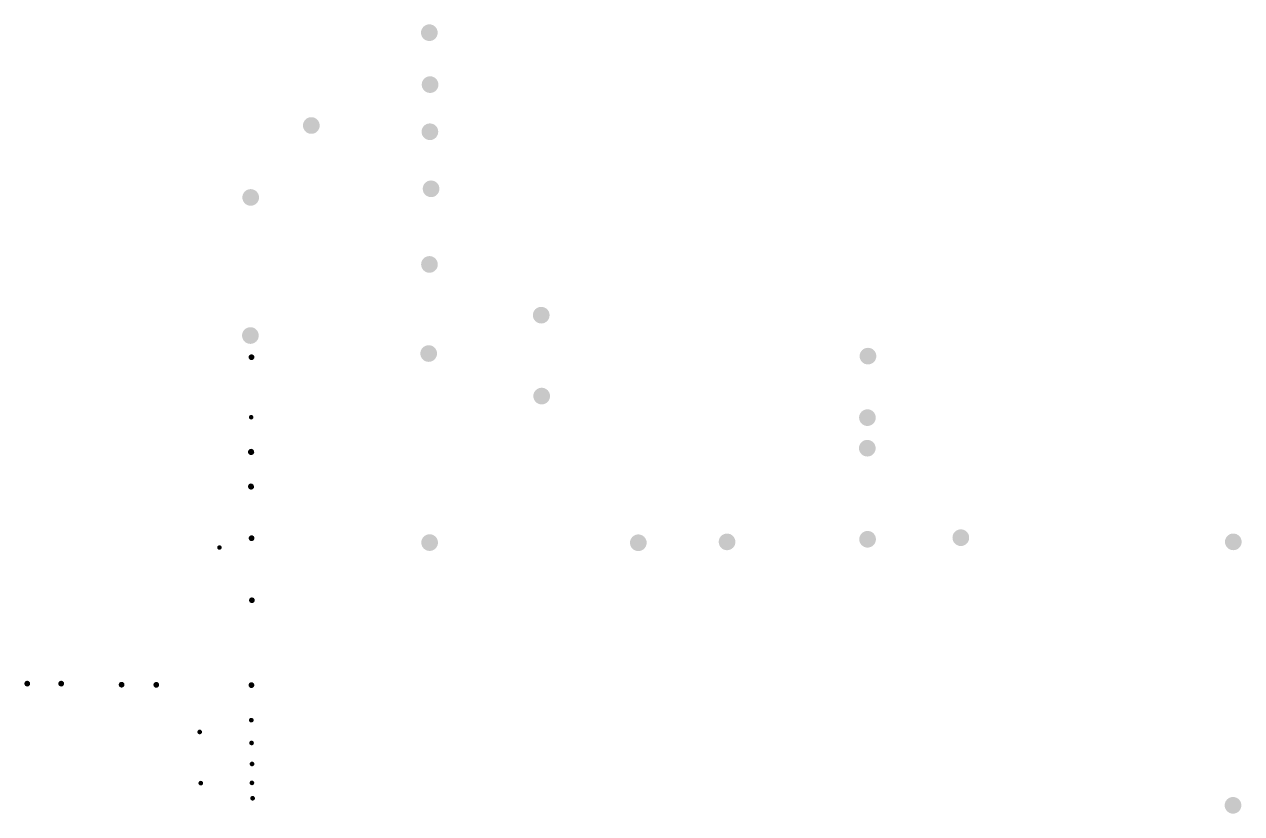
# Model space of a CAD drawing. Header units: millimetres. Extents: x 99 to 7319, y 9 to 3082.
# Drawn here: x 3087 to 7319, y 337 to 3082 of the extents above; entities that cross this region are included whole.
import ezdxf

# ---------------------------------------------------------------- set-up
doc = ezdxf.new("R2010")
doc.units = ezdxf.units.MM
doc.header["$MEASUREMENT"] = 0

msp = doc.modelspace()

# ---------------------------------------------------------------- hatches: boundary and pattern name
h = msp.add_hatch(color=256)
edge = h.paths.add_edge_path()
edge.add_arc((4494.6, 3052.8), 29, 0, 360)
h = msp.add_hatch(color=256)
edge = h.paths.add_edge_path()
edge.add_arc((4497.1, 2872.2), 29, 0, 360)
h = msp.add_hatch(color=256)
edge = h.paths.add_edge_path()
edge.add_arc((4084.3, 2730), 29, 90, 450)
h = msp.add_hatch(color=256)
edge = h.paths.add_edge_path()
edge.add_arc((4496.5, 2708.3), 29, 90, 450)
h = msp.add_hatch(color=256)
edge = h.paths.add_edge_path()
edge.add_arc((3873.5, 2479.9), 29, 90, 450)
h = msp.add_hatch(color=256)
edge = h.paths.add_edge_path()
edge.add_arc((4500.6, 2509.9), 29, 0, 360)
h = msp.add_hatch(color=256)
edge = h.paths.add_edge_path()
edge.add_arc((4495, 2246.9), 29, 0, 360)
h = msp.add_hatch(color=256)
edge = h.paths.add_edge_path()
edge.add_arc((4883.6, 2070.4), 29, 0, 360)
h = msp.add_hatch(color=256)
edge = h.paths.add_edge_path()
edge.add_arc((3872.5, 1999.6), 29, 90, 450)
h = msp.add_hatch(color=256)
edge = h.paths.add_edge_path()
edge.add_arc((4492.3, 1937), 29, 0, 360)
h = msp.add_hatch(color=256)
edge = h.paths.add_edge_path()
edge.add_arc((6019.5, 1928), 29, 0, 360)
for color, points in [(1, [(3886.4, 1924.3, 1), (3866.3, 1924.3, 1)]), (256, [(3875.2, 1707.6, -1), (3875.2, 1723.3, -1)]), (256, [(3874.9, 1594.7), (3885.7, 1594.7, -1), (3864.1, 1594.7, -0.414214), (3874.9, 1605.5)]), (256, [(3875.4, 1595.1), (3886.2, 1595.1, -1), (3864.6, 1595.1, -0.414214), (3875.4, 1605.8)]), (256, [(3885.3, 1595.5, 1), (3865.2, 1595.5, 1)]), (256, [(3874.9, 1474.5), (3885.7, 1474.5, -1), (3864.1, 1474.5, -0.414214), (3874.9, 1485.3)]), (256, [(3884.8, 1474.9, 1), (3864.7, 1474.9, 1)]), (256, [(3764.9, 1254.6, -1), (3764.9, 1270.2, -1)]), (256, [(3886.6, 1294.9, 1), (3866.5, 1294.9, 1)]), (256, [(3887.8, 1079, 1), (3867.8, 1079, 1)]), (256, [(3106.7, 789.1, 1), (3086.6, 789.1, 1)]), (256, [(3224.8, 789.1, 1), (3204.7, 789.1, 1)]), (256, [(3434.8, 785.3, 1), (3414.7, 785.3, 1)]), (256, [(3555.3, 784.8, 1), (3535.2, 784.8, 1)]), (256, [(3886.1, 783.8, 1), (3866.1, 783.8, 1)]), (256, [(3883.6, 662, 1), (3867.4, 662, 1)]), (256, [(3883.8, 662, 1), (3867.6, 662, 1)]), (256, [(3880.9, 663.2, 1), (3870, 663.2, 1)]), (256, [(3704.2, 621, 1), (3688.1, 621, 1)]), (256, [(3704.4, 621, 1), (3688.2, 621, 1)]), (256, [(3701.5, 622.2, 1), (3690.6, 622.2, 1)]), (256, [(3884.6, 582.7, 1), (3868.4, 582.7, 1)]), (256, [(3884.7, 582.7, 1), (3868.5, 582.7, 1)]), (256, [(3881.8, 583.9, 1), (3871, 583.9, 1)]), (256, [(3886.1, 509.8, 1), (3869.9, 509.8, 1)]), (256, [(3886.3, 509.8, 1), (3870.1, 509.8, 1)]), (256, [(3883.4, 511, 1), (3872.5, 511, 1)]), (256, [(3707.9, 443.1, 1), (3691.7, 443.1, 1)]), (256, [(3708.1, 443.1, 1), (3691.9, 443.1, 1)]), (256, [(3705.2, 444.3, 1), (3694.3, 444.3, 1)]), (256, [(3885.8, 444, 1), (3869.6, 444, 1)]), (256, [(3886, 443.9, 1), (3869.8, 443.9, 1)]), (256, [(3883.1, 445.1, 1), (3872.2, 445.1, 1)]), (256, [(3888.3, 390.5, 1), (3872.1, 390.5, 1)]), (256, [(3888.4, 390.4, 1), (3872.2, 390.4, 1)]), (256, [(3885.5, 391.6, 1), (3874.7, 391.6, 1)])]:
    msp.add_hatch(color=color).paths.add_polyline_path(points)
h = msp.add_hatch(color=256)
edge = h.paths.add_edge_path()
edge.add_arc((4885.1, 1789.1), 29, 0, 360)
h = msp.add_hatch(color=256)
edge = h.paths.add_edge_path()
edge.add_arc((6017.6, 1714.1), 29, 0, 360)
h = msp.add_hatch(color=256)
edge = h.paths.add_edge_path()
edge.add_arc((6017.2, 1607.8), 29, 0, 360)
h = msp.add_hatch(color=256)
edge = h.paths.add_edge_path()
edge.add_arc((6018.2, 1291.1), 29, 0, 360)
h = msp.add_hatch(color=256)
edge = h.paths.add_edge_path()
edge.add_arc((6342.3, 1296.6), 29, 0, 360)
h = msp.add_hatch(color=256)
edge = h.paths.add_edge_path()
edge.add_arc((4495.6, 1279.5), 29, 0, 360)
h = msp.add_hatch(color=256)
edge = h.paths.add_edge_path()
edge.add_arc((5221.1, 1279), 29, 0, 360)
h = msp.add_hatch(color=256)
edge = h.paths.add_edge_path()
edge.add_arc((5529.6, 1282), 29, 0, 360)
h = msp.add_hatch(color=256)
edge = h.paths.add_edge_path()
edge.add_arc((7289.6, 1282.1), 29, 0, 360)
at = {"linetype": 'ByBlock'}
h = msp.add_hatch(color=7, dxfattribs=at)
edge = h.paths.add_edge_path()
edge.add_arc((3874, 661.9), 5.18, 360, 720)
h = msp.add_hatch(color=7, dxfattribs=at)
edge = h.paths.add_edge_path()
edge.add_arc((3874, 663.4), 5.18, 360, 720)
h = msp.add_hatch(color=7, dxfattribs=at)
edge = h.paths.add_edge_path()
edge.add_arc((3877.3, 661.8), 5.18, 360, 720)
h = msp.add_hatch(color=7, dxfattribs=at)
edge = h.paths.add_edge_path()
edge.add_arc((3877.4, 663.4), 5.18, 360, 720)
h = msp.add_hatch(color=7, dxfattribs=at)
edge = h.paths.add_edge_path()
edge.add_arc((3878.1, 662.6), 5.18, 360, 720)
h = msp.add_hatch(color=7, dxfattribs=at)
edge = h.paths.add_edge_path()
edge.add_arc((3878.1, 661.1), 5.18, 360, 720)
h = msp.add_hatch(color=7, dxfattribs=at)
edge = h.paths.add_edge_path()
edge.add_arc((3694.6, 621), 5.18, 360, 720)
h = msp.add_hatch(color=7, dxfattribs=at)
edge = h.paths.add_edge_path()
edge.add_arc((3697.9, 620.9), 5.18, 360, 720)
h = msp.add_hatch(color=7, dxfattribs=at)
edge = h.paths.add_edge_path()
edge.add_arc((3698.7, 620.2), 5.18, 360, 720)
h = msp.add_hatch(color=7, dxfattribs=at)
edge = h.paths.add_edge_path()
edge.add_arc((3874.9, 582.6), 5.18, 360, 720)
h = msp.add_hatch(color=7, dxfattribs=at)
edge = h.paths.add_edge_path()
edge.add_arc((3875, 584.2), 5.18, 360, 720)
h = msp.add_hatch(color=7, dxfattribs=at)
edge = h.paths.add_edge_path()
edge.add_arc((3878.3, 584.1), 5.18, 360, 720)
h = msp.add_hatch(color=7, dxfattribs=at)
edge = h.paths.add_edge_path()
edge.add_arc((3878.3, 582.6), 5.18, 360, 720)
h = msp.add_hatch(color=7, dxfattribs=at)
edge = h.paths.add_edge_path()
edge.add_arc((3879, 581.8), 5.18, 360, 720)
h = msp.add_hatch(color=7, dxfattribs=at)
edge = h.paths.add_edge_path()
edge.add_arc((3879.1, 583.4), 5.18, 360, 720)
h = msp.add_hatch(color=7, dxfattribs=at)
edge = h.paths.add_edge_path()
edge.add_arc((3876.5, 509.7), 5.18, 360, 720)
h = msp.add_hatch(color=7, dxfattribs=at)
edge = h.paths.add_edge_path()
edge.add_arc((3879.8, 509.7), 5.18, 360, 720)
h = msp.add_hatch(color=7, dxfattribs=at)
edge = h.paths.add_edge_path()
edge.add_arc((3880.6, 508.9), 5.18, 360, 720)
h = msp.add_hatch(color=7, dxfattribs=at)
edge = h.paths.add_edge_path()
edge.add_arc((3698.3, 443), 5.18, 360, 720)
h = msp.add_hatch(color=7, dxfattribs=at)
edge = h.paths.add_edge_path()
edge.add_arc((3701.6, 443), 5.18, 360, 720)
h = msp.add_hatch(color=7, dxfattribs=at)
edge = h.paths.add_edge_path()
edge.add_arc((3702.4, 442.2), 5.18, 360, 720)
h = msp.add_hatch(color=7, dxfattribs=at)
edge = h.paths.add_edge_path()
edge.add_arc((3876.2, 443.9), 5.18, 360, 720)
h = msp.add_hatch(color=7, dxfattribs=at)
edge = h.paths.add_edge_path()
edge.add_arc((3879.5, 443.8), 5.18, 360, 720)
h = msp.add_hatch(color=7, dxfattribs=at)
edge = h.paths.add_edge_path()
edge.add_arc((3880.3, 443.1), 5.18, 360, 720)
h = msp.add_hatch(color=7, dxfattribs=at)
edge = h.paths.add_edge_path()
edge.add_arc((3878.6, 390.4), 5.18, 360, 720)
h = msp.add_hatch(color=7, dxfattribs=at)
edge = h.paths.add_edge_path()
edge.add_arc((3882, 390.3), 5.18, 360, 720)
h = msp.add_hatch(color=7, dxfattribs=at)
edge = h.paths.add_edge_path()
edge.add_arc((3882.7, 389.6), 5.18, 360, 720)
h = msp.add_hatch(color=256)
edge = h.paths.add_edge_path()
edge.add_arc((7288.6, 365.9), 29, 0, 360)

doc.saveas('drawing.dxf')
